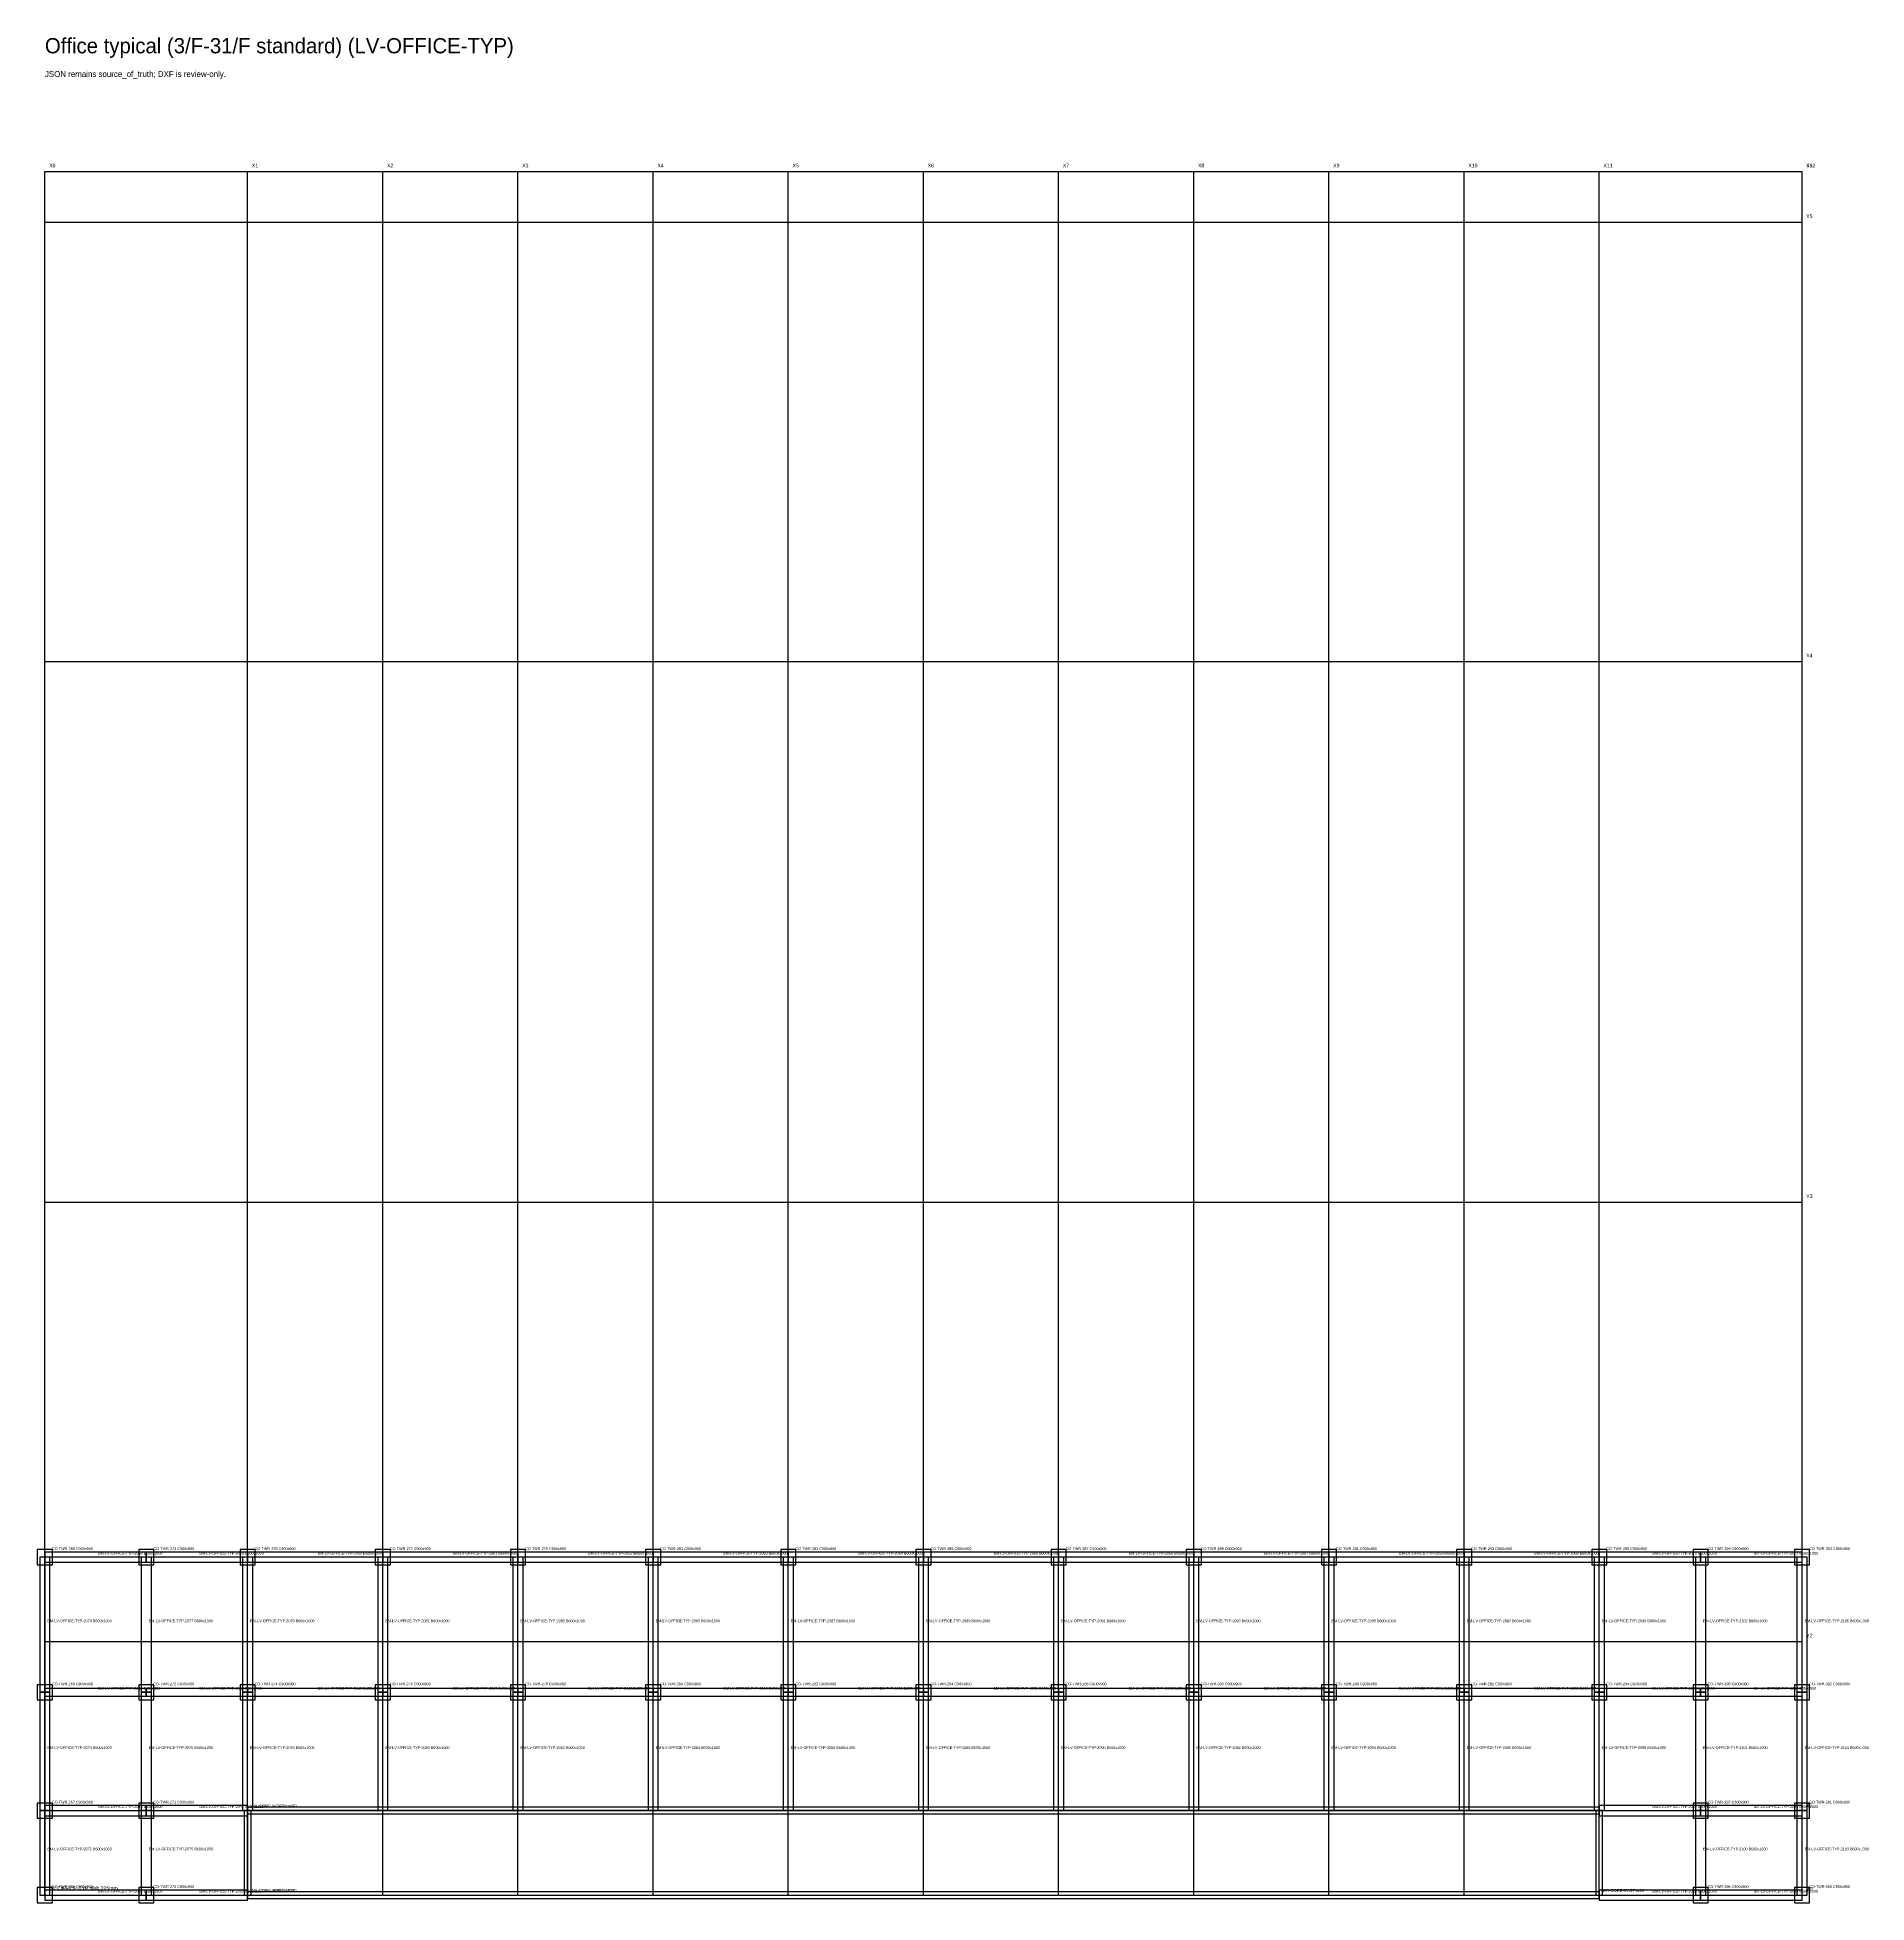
# Model space of a CAD drawing. Header units: millimetres. Extents: x -600 to 227101, y -254450 to 109948.
# Drawn here: x -450 to 107828, y -254450 to -144052 of the extents above; entities that cross this region are included whole.
import ezdxf

# ---------------------------------------------------------------- set-up
doc = ezdxf.new("R2010")
doc.units = ezdxf.units.MM
for name, color, linetype in [('LV-OFFICE-TYP_BEAM', 5, 'Continuous'), ('LV-OFFICE-TYP_BOUNDARY', 6, 'Continuous'), ('LV-OFFICE-TYP_COLUMN', 1, 'Continuous'), ('LV-OFFICE-TYP_CORE_ZONE', 30, 'Continuous'), ('LV-OFFICE-TYP_GRID', 8, 'Continuous'), ('LV-OFFICE-TYP_KEEP_OUT', 4, 'Continuous'), ('LV-OFFICE-TYP_SLAB', 7, 'Continuous'), ('LV-OFFICE-TYP_WALL', 3, 'Continuous'), ('TEXT', 7, 'Continuous')]:
    doc.layers.add(name, color=color, linetype=linetype)

msp = doc.modelspace()

# ---------------------------------------------------------------- linework, layer by layer
at = {"layer": 'LV-OFFICE-TYP_BEAM'}
for points in [[(-300, -242000), (300, -242000), (300, -234000), (-300, -234000), (-300, -242000)], [(0, -233700), (0, -234300), (6000, -234300), (6000, -233700), (0, -233700)], [(5700, -242000), (6300, -242000), (6300, -234000), (5700, -234000), (5700, -242000)], [(6000, -233700), (6000, -234300), (12000, -234300), (12000, -233700), (6000, -233700)], [(11700, -242000), (12300, -242000), (12300, -234000), (11700, -234000), (11700, -242000)], [(12000, -233700), (12000, -234300), (20000, -234300), (20000, -233700), (12000, -233700)], [(19700, -242000), (20300, -242000), (20300, -234000), (19700, -234000), (19700, -242000)], [(20000, -233700), (20000, -234300), (28000, -234300), (28000, -233700), (20000, -233700)], [(27700, -242000), (28300, -242000), (28300, -234000), (27700, -234000), (27700, -242000)], [(28000, -233700), (28000, -234300), (36000, -234300), (36000, -233700), (28000, -233700)], [(35700, -242000), (36300, -242000), (36300, -234000), (35700, -234000), (35700, -242000)], [(36000, -233700), (36000, -234300), (44000, -234300), (44000, -233700), (36000, -233700)], [(43700, -242000), (44300, -242000), (44300, -234000), (43700, -234000), (43700, -242000)], [(44000, -233700), (44000, -234300), (52000, -234300), (52000, -233700), (44000, -233700)], [(51700, -242000), (52300, -242000), (52300, -234000), (51700, -234000), (51700, -242000)], [(52000, -233700), (52000, -234300), (60000, -234300), (60000, -233700), (52000, -233700)], [(59700, -242000), (60300, -242000), (60300, -234000), (59700, -234000), (59700, -242000)], [(60000, -233700), (60000, -234300), (68000, -234300), (68000, -233700), (60000, -233700)], [(67700, -242000), (68300, -242000), (68300, -234000), (67700, -234000), (67700, -242000)], [(68000, -233700), (68000, -234300), (76000, -234300), (76000, -233700), (68000, -233700)], [(75700, -242000), (76300, -242000), (76300, -234000), (75700, -234000), (75700, -242000)], [(76000, -233700), (76000, -234300), (84000, -234300), (84000, -233700), (76000, -233700)], [(83700, -242000), (84300, -242000), (84300, -234000), (83700, -234000), (83700, -242000)], [(84000, -233700), (84000, -234300), (92000, -234300), (92000, -233700), (84000, -233700)], [(91700, -242000), (92300, -242000), (92300, -234000), (91700, -234000), (91700, -242000)], [(92000, -233700), (92000, -234300), (98000, -234300), (98000, -233700), (92000, -233700)], [(97700, -242000), (98300, -242000), (98300, -234000), (97700, -234000), (97700, -242000)], [(98000, -233700), (98000, -234300), (104000, -234300), (104000, -233700), (98000, -233700)], [(103700, -242000), (104300, -242000), (104300, -234000), (103700, -234000), (103700, -242000)], [(-300, -249000), (300, -249000), (300, -242000), (-300, -242000), (-300, -249000)], [(0, -241775), (0, -242225), (6000, -242225), (6000, -241775), (0, -241775)], [(5700, -249000), (6300, -249000), (6300, -242000), (5700, -242000), (5700, -249000)], [(6000, -241775), (6000, -242225), (12000, -242225), (12000, -241775), (6000, -241775)], [(11700, -249000), (12300, -249000), (12300, -242000), (11700, -242000), (11700, -249000)], [(12000, -241775), (12000, -242225), (20000, -242225), (20000, -241775), (12000, -241775)], [(19700, -249000), (20300, -249000), (20300, -242000), (19700, -242000), (19700, -249000)], [(20000, -241775), (20000, -242225), (28000, -242225), (28000, -241775), (20000, -241775)], [(27700, -249000), (28300, -249000), (28300, -242000), (27700, -242000), (27700, -249000)], [(28000, -241775), (28000, -242225), (36000, -242225), (36000, -241775), (28000, -241775)], [(35700, -249000), (36300, -249000), (36300, -242000), (35700, -242000), (35700, -249000)], [(36000, -241775), (36000, -242225), (44000, -242225), (44000, -241775), (36000, -241775)], [(43700, -249000), (44300, -249000), (44300, -242000), (43700, -242000), (43700, -249000)], [(44000, -241775), (44000, -242225), (52000, -242225), (52000, -241775), (44000, -241775)], [(51700, -249000), (52300, -249000), (52300, -242000), (51700, -242000), (51700, -249000)], [(52000, -241775), (52000, -242225), (60000, -242225), (60000, -241775), (52000, -241775)], [(59700, -249000), (60300, -249000), (60300, -242000), (59700, -242000), (59700, -249000)], [(60000, -241775), (60000, -242225), (68000, -242225), (68000, -241775), (60000, -241775)], [(67700, -249000), (68300, -249000), (68300, -242000), (67700, -242000), (67700, -249000)], [(68000, -241775), (68000, -242225), (76000, -242225), (76000, -241775), (68000, -241775)], [(75700, -249000), (76300, -249000), (76300, -242000), (75700, -242000), (75700, -249000)], [(76000, -241775), (76000, -242225), (84000, -242225), (84000, -241775), (76000, -241775)], [(83700, -249000), (84300, -249000), (84300, -242000), (83700, -242000), (83700, -249000)], [(84000, -241775), (84000, -242225), (92000, -242225), (92000, -241775), (84000, -241775)], [(91700, -249000), (92300, -249000), (92300, -242000), (91700, -242000), (91700, -249000)], [(92000, -241775), (92000, -242225), (98000, -242225), (98000, -241775), (92000, -241775)], [(97700, -249000), (98300, -249000), (98300, -242000), (97700, -242000), (97700, -249000)], [(98000, -241775), (98000, -242225), (104000, -242225), (104000, -241775), (98000, -241775)], [(103700, -249000), (104300, -249000), (104300, -242000), (103700, -242000), (103700, -249000)], [(-300, -254000), (300, -254000), (300, -249000), (-300, -249000), (-300, -254000)], [(0, -248700), (0, -249300), (6000, -249300), (6000, -248700), (0, -248700)], [(5700, -254000), (6300, -254000), (6300, -249000), (5700, -249000), (5700, -254000)], [(6000, -248700), (6000, -249300), (12000, -249300), (12000, -248700), (6000, -248700)], [(92000, -248700), (92000, -249300), (98000, -249300), (98000, -248700), (92000, -248700)], [(97700, -254000), (98300, -254000), (98300, -249000), (97700, -249000), (97700, -254000)], [(98000, -248700), (98000, -249300), (104000, -249300), (104000, -248700), (98000, -248700)], [(103700, -254000), (104300, -254000), (104300, -249000), (103700, -249000), (103700, -254000)], [(0, -253700), (0, -254300), (6000, -254300), (6000, -253700), (0, -253700)], [(6000, -253700), (6000, -254300), (12000, -254300), (12000, -253700), (6000, -253700)], [(92000, -253700), (92000, -254300), (98000, -254300), (98000, -253700), (92000, -253700)], [(98000, -253700), (98000, -254300), (104000, -254300), (104000, -253700), (98000, -253700)]]:
    msp.add_lwpolyline(points, close=True, dxfattribs=at)
at = {"layer": 'LV-OFFICE-TYP_BOUNDARY'}
msp.add_lwpolyline([(0, -254000), (104000, -254000), (104000, -234000), (0, -234000), (0, -254000)], close=True, dxfattribs=at)
at = {"layer": 'LV-OFFICE-TYP_COLUMN'}
for points in [[(-450, -234450), (450, -234450), (450, -233550), (-450, -233550), (-450, -234450)], [(5550, -234450), (6450, -234450), (6450, -233550), (5550, -233550), (5550, -234450)], [(11550, -234450), (12450, -234450), (12450, -233550), (11550, -233550), (11550, -234450)], [(19550, -234450), (20450, -234450), (20450, -233550), (19550, -233550), (19550, -234450)], [(27550, -234450), (28450, -234450), (28450, -233550), (27550, -233550), (27550, -234450)], [(35550, -234450), (36450, -234450), (36450, -233550), (35550, -233550), (35550, -234450)], [(43550, -234450), (44450, -234450), (44450, -233550), (43550, -233550), (43550, -234450)], [(51550, -234450), (52450, -234450), (52450, -233550), (51550, -233550), (51550, -234450)], [(59550, -234450), (60450, -234450), (60450, -233550), (59550, -233550), (59550, -234450)], [(67550, -234450), (68450, -234450), (68450, -233550), (67550, -233550), (67550, -234450)], [(75550, -234450), (76450, -234450), (76450, -233550), (75550, -233550), (75550, -234450)], [(83550, -234450), (84450, -234450), (84450, -233550), (83550, -233550), (83550, -234450)], [(91550, -234450), (92450, -234450), (92450, -233550), (91550, -233550), (91550, -234450)], [(97550, -234450), (98450, -234450), (98450, -233550), (97550, -233550), (97550, -234450)], [(103550, -234450), (104450, -234450), (104450, -233550), (103550, -233550), (103550, -234450)], [(-450, -242450), (450, -242450), (450, -241550), (-450, -241550), (-450, -242450)], [(5550, -242450), (6450, -242450), (6450, -241550), (5550, -241550), (5550, -242450)], [(11550, -242450), (12450, -242450), (12450, -241550), (11550, -241550), (11550, -242450)], [(19550, -242450), (20450, -242450), (20450, -241550), (19550, -241550), (19550, -242450)], [(27550, -242450), (28450, -242450), (28450, -241550), (27550, -241550), (27550, -242450)], [(35550, -242450), (36450, -242450), (36450, -241550), (35550, -241550), (35550, -242450)], [(43550, -242450), (44450, -242450), (44450, -241550), (43550, -241550), (43550, -242450)], [(51550, -242450), (52450, -242450), (52450, -241550), (51550, -241550), (51550, -242450)], [(59550, -242450), (60450, -242450), (60450, -241550), (59550, -241550), (59550, -242450)], [(67550, -242450), (68450, -242450), (68450, -241550), (67550, -241550), (67550, -242450)], [(75550, -242450), (76450, -242450), (76450, -241550), (75550, -241550), (75550, -242450)], [(83550, -242450), (84450, -242450), (84450, -241550), (83550, -241550), (83550, -242450)], [(91550, -242450), (92450, -242450), (92450, -241550), (91550, -241550), (91550, -242450)], [(97550, -242450), (98450, -242450), (98450, -241550), (97550, -241550), (97550, -242450)], [(103550, -242450), (104450, -242450), (104450, -241550), (103550, -241550), (103550, -242450)], [(-450, -249450), (450, -249450), (450, -248550), (-450, -248550), (-450, -249450)], [(5550, -249450), (6450, -249450), (6450, -248550), (5550, -248550), (5550, -249450)], [(97550, -249450), (98450, -249450), (98450, -248550), (97550, -248550), (97550, -249450)], [(103550, -249450), (104450, -249450), (104450, -248550), (103550, -248550), (103550, -249450)], [(-450, -254450), (450, -254450), (450, -253550), (-450, -253550), (-450, -254450)], [(5550, -254450), (6450, -254450), (6450, -253550), (5550, -253550), (5550, -254450)], [(97550, -254450), (98450, -254450), (98450, -253550), (97550, -253550), (97550, -254450)], [(103550, -254450), (104450, -254450), (104450, -253550), (103550, -253550), (103550, -254450)]]:
    msp.add_lwpolyline(points, close=True, dxfattribs=at)
at = {"layer": 'LV-OFFICE-TYP_CORE_ZONE'}
msp.add_lwpolyline([(12000, -254000), (92000, -254000), (92000, -249000), (12000, -249000), (12000, -254000)], close=True, dxfattribs=at)
at = {"layer": 'LV-OFFICE-TYP_GRID'}
for points in [[(0, -254000), (0, -152000)], [(0, -152000), (104000, -152000)], [(12000, -254000), (12000, -152000)], [(20000, -254000), (20000, -152000)], [(28000, -254000), (28000, -152000)], [(36000, -254000), (36000, -152000)], [(44000, -254000), (44000, -152000)], [(52000, -254000), (52000, -152000)], [(60000, -254000), (60000, -152000)], [(68000, -254000), (68000, -152000)], [(76000, -254000), (76000, -152000)], [(84000, -254000), (84000, -152000)], [(92000, -254000), (92000, -152000)], [(104000, -254000), (104000, -152000)], [(0, -155000), (104000, -155000)], [(0, -181000), (104000, -181000)], [(0, -213000), (104000, -213000)], [(0, -239000), (104000, -239000)], [(0, -249000), (104000, -249000)], [(0, -254000), (104000, -254000)]]:
    msp.add_lwpolyline(points, dxfattribs=at)
at = {"layer": 'LV-OFFICE-TYP_KEEP_OUT'}
msp.add_lwpolyline([(0, -249000), (104000, -249000), (104000, -234000), (0, -234000), (0, -249000)], close=True, dxfattribs=at)
at = {"layer": 'LV-OFFICE-TYP_SLAB'}
msp.add_lwpolyline([(0, -254000), (104000, -254000), (104000, -234000), (0, -234000), (0, -254000)], close=True, dxfattribs=at)
at = {"layer": 'LV-OFFICE-TYP_WALL'}
for points in [[(11800, -254000), (12200, -254000), (12200, -249000), (11800, -249000), (11800, -254000)], [(12000, -248800), (12000, -249200), (92000, -249200), (92000, -248800), (12000, -248800)], [(91800, -254000), (92200, -254000), (92200, -249000), (91800, -249000), (91800, -254000)], [(12000, -253800), (12000, -254200), (92000, -254200), (92000, -253800), (12000, -253800)]]:
    msp.add_lwpolyline(points, close=True, dxfattribs=at)

# ---------------------------------------------------------------- texts
at = {"layer": 'TEXT'}
for s, height, p in [('Office typical (3/F-31/F standard) (LV-OFFICE-TYP)', 900, (0, -145000)), ('JSON remains source_of_truth; DXF is review-only.', 350, (0, -146400)), ('X0', 220, (250, -151750)), ('X1', 220, (12250, -151750)), ('X2', 220, (20250, -151750)), ('X3', 220, (28250, -151750)), ('X4', 220, (36250, -151750)), ('X5', 220, (44250, -151750)), ('X6', 220, (52250, -151750)), ('X7', 220, (60250, -151750)), ('X8', 220, (68250, -151750)), ('X9', 220, (76250, -151750)), ('X10', 220, (84250, -151750)), ('X11', 220, (92250, -151750)), ('Y6', 220, (104250, -151750)), ('X12', 220, (104250, -151750)), ('Y5', 220, (104250, -154750)), ('Y4', 220, (104250, -180750)), ('Y3', 220, (104250, -212750)), ('CO-TWR-269 C900x900', 160, (420, -233580)), ('BM-LV-OFFICE-TYP-2058 B600x1000', 160, (3150, -233850)), ('CO-TWR-273 C900x900', 160, (6420, -233580)), ('BM-LV-OFFICE-TYP-2059 B600x1000', 160, (9150, -233850)), ('CO-TWR-275 C900x900', 160, (12420, -233580)), ('BM-LV-OFFICE-TYP-2060 B600x1000', 160, (16150, -233850)), ('CO-TWR-277 C900x900', 160, (20420, -233580)), ('BM-LV-OFFICE-TYP-2061 B600x1000', 160, (24150, -233850)), ('CO-TWR-279 C900x900', 160, (28420, -233580)), ('BM-LV-OFFICE-TYP-2062 B600x1000', 160, (32150, -233850)), ('CO-TWR-281 C900x900', 160, (36420, -233580)), ('BM-LV-OFFICE-TYP-2063 B600x1000', 160, (40150, -233850)), ('CO-TWR-283 C900x900', 160, (44420, -233580)), ('BM-LV-OFFICE-TYP-2064 B600x1000', 160, (48150, -233850)), ('CO-TWR-285 C900x900', 160, (52420, -233580)), ('BM-LV-OFFICE-TYP-2065 B600x1000', 160, (56150, -233850)), ('CO-TWR-287 C900x900', 160, (60420, -233580)), ('BM-LV-OFFICE-TYP-2066 B600x1000', 160, (64150, -233850)), ('CO-TWR-289 C900x900', 160, (68420, -233580)), ('BM-LV-OFFICE-TYP-2067 B600x1000', 160, (72150, -233850)), ('CO-TWR-291 C900x900', 160, (76420, -233580)), ('BM-LV-OFFICE-TYP-2068 B600x1000', 160, (80150, -233850)), ('CO-TWR-293 C900x900', 160, (84420, -233580)), ('BM-LV-OFFICE-TYP-2069 B600x1000', 160, (88150, -233850)), ('CO-TWR-295 C900x900', 160, (92420, -233580)), ('BM-LV-OFFICE-TYP-2070 B600x1000', 160, (95150, -233850)), ('CO-TWR-299 C900x900', 160, (98420, -233580)), ('BM-LV-OFFICE-TYP-2071 B600x1000', 160, (101150, -233850)), ('CO-TWR-303 C900x900', 160, (104420, -233580)), ('BM-LV-OFFICE-TYP-2074 B600x1000', 160, (150, -237850)), ('BM-LV-OFFICE-TYP-2077 B600x1000', 160, (6150, -237850)), ('BM-LV-OFFICE-TYP-2079 B600x1000', 160, (12150, -237850)), ('BM-LV-OFFICE-TYP-2081 B600x1000', 160, (20150, -237850)), ('BM-LV-OFFICE-TYP-2083 B600x1000', 160, (28150, -237850)), ('BM-LV-OFFICE-TYP-2085 B600x1000', 160, (36150, -237850)), ('BM-LV-OFFICE-TYP-2087 B600x1000', 160, (44150, -237850)), ('BM-LV-OFFICE-TYP-2089 B600x1000', 160, (52150, -237850)), ('BM-LV-OFFICE-TYP-2091 B600x1000', 160, (60150, -237850)), ('BM-LV-OFFICE-TYP-2093 B600x1000', 160, (68150, -237850)), ('BM-LV-OFFICE-TYP-2095 B600x1000', 160, (76150, -237850)), ('BM-LV-OFFICE-TYP-2097 B600x1000', 160, (84150, -237850)), ('BM-LV-OFFICE-TYP-2099 B600x1000', 160, (92150, -237850)), ('BM-LV-OFFICE-TYP-2102 B600x1000', 160, (98150, -237850)), ('BM-LV-OFFICE-TYP-2105 B600x1000', 160, (104150, -237850)), ('Y2', 220, (104250, -238750)), ('CO-TWR-268 C900x900', 160, (420, -241580)), ('BM-LV-OFFICE-TYP-2044 B450x800', 160, (3150, -241850)), ('CO-TWR-272 C900x900', 160, (6420, -241580)), ('BM-LV-OFFICE-TYP-2045 B450x800', 160, (9150, -241850)), ('CO-TWR-274 C900x900', 160, (12420, -241580)), ('BM-LV-OFFICE-TYP-2046 B450x800', 160, (16150, -241850)), ('CO-TWR-276 C900x900', 160, (20420, -241580)), ('BM-LV-OFFICE-TYP-2047 B450x800', 160, (24150, -241850)), ('CO-TWR-278 C900x900', 160, (28420, -241580)), ('BM-LV-OFFICE-TYP-2048 B450x800', 160, (32150, -241850)), ('CO-TWR-280 C900x900', 160, (36420, -241580)), ('BM-LV-OFFICE-TYP-2049 B450x800', 160, (40150, -241850)), ('CO-TWR-282 C900x900', 160, (44420, -241580)), ('BM-LV-OFFICE-TYP-2050 B450x800', 160, (48150, -241850)), ('CO-TWR-284 C900x900', 160, (52420, -241580)), ('BM-LV-OFFICE-TYP-2051 B450x800', 160, (56150, -241850)), ('CO-TWR-286 C900x900', 160, (60420, -241580)), ('BM-LV-OFFICE-TYP-2052 B450x800', 160, (64150, -241850)), ('CO-TWR-288 C900x900', 160, (68420, -241580)), ('BM-LV-OFFICE-TYP-2053 B450x800', 160, (72150, -241850)), ('CO-TWR-290 C900x900', 160, (76420, -241580)), ('BM-LV-OFFICE-TYP-2054 B450x800', 160, (80150, -241850)), ('CO-TWR-292 C900x900', 160, (84420, -241580)), ('BM-LV-OFFICE-TYP-2055 B450x800', 160, (88150, -241850)), ('CO-TWR-294 C900x900', 160, (92420, -241580)), ('BM-LV-OFFICE-TYP-2056 B450x800', 160, (95150, -241850)), ('CO-TWR-298 C900x900', 160, (98420, -241580)), ('BM-LV-OFFICE-TYP-2057 B450x800', 160, (101150, -241850)), ('CO-TWR-302 C900x900', 160, (104420, -241580)), ('BM-LV-OFFICE-TYP-2073 B600x1000', 160, (150, -245350)), ('BM-LV-OFFICE-TYP-2076 B600x1000', 160, (6150, -245350)), ('BM-LV-OFFICE-TYP-2078 B600x1000', 160, (12150, -245350)), ('BM-LV-OFFICE-TYP-2080 B600x1000', 160, (20150, -245350)), ('BM-LV-OFFICE-TYP-2082 B600x1000', 160, (28150, -245350)), ('BM-LV-OFFICE-TYP-2084 B600x1000', 160, (36150, -245350)), ('BM-LV-OFFICE-TYP-2086 B600x1000', 160, (44150, -245350)), ('BM-LV-OFFICE-TYP-2088 B600x1000', 160, (52150, -245350)), ('BM-LV-OFFICE-TYP-2090 B600x1000', 160, (60150, -245350)), ('BM-LV-OFFICE-TYP-2092 B600x1000', 160, (68150, -245350)), ('BM-LV-OFFICE-TYP-2094 B600x1000', 160, (76150, -245350)), ('BM-LV-OFFICE-TYP-2096 B600x1000', 160, (84150, -245350)), ('BM-LV-OFFICE-TYP-2098 B600x1000', 160, (92150, -245350)), ('BM-LV-OFFICE-TYP-2101 B600x1000', 160, (98150, -245350)), ('BM-LV-OFFICE-TYP-2104 B600x1000', 160, (104150, -245350)), ('CO-TWR-267 C900x900', 160, (420, -248580)), ('BM-LV-OFFICE-TYP-2040 B600x1000', 160, (3150, -248850)), ('CO-TWR-271 C900x900', 160, (6420, -248580)), ('BM-LV-OFFICE-TYP-2041 B600x1000', 160, (9150, -248850)), ('WA-CORE-NORTH t400', 180, (12180, -248820)), ('BM-LV-OFFICE-TYP-2042 B600x1000', 160, (95150, -248850)), ('CO-TWR-297 C900x900', 160, (98420, -248580)), ('BM-LV-OFFICE-TYP-2043 B600x1000', 160, (101150, -248850)), ('Y1', 220, (104250, -248750)), ('CO-TWR-301 C900x900', 160, (104420, -248580)), ('BM-LV-OFFICE-TYP-2072 B600x1000', 160, (150, -251350)), ('BM-LV-OFFICE-TYP-2075 B600x1000', 160, (6150, -251350)), ('BM-LV-OFFICE-TYP-2100 B600x1000', 160, (98150, -251350)), ('BM-LV-OFFICE-TYP-2103 B600x1000', 160, (104150, -251350)), ('SL-OFFICE-TYP slab 225mm', 220, (300, -253700)), ('CO-TWR-266 C900x900', 160, (420, -253580)), ('BM-LV-OFFICE-TYP-2036 B600x1000', 160, (3150, -253850)), ('CO-TWR-270 C900x900', 160, (6420, -253580)), ('BM-LV-OFFICE-TYP-2037 B600x1000', 160, (9150, -253850)), ('WA-CORE-SOUTH t400', 180, (12180, -253820)), ('WA-CORE-WEST t400', 180, (12180, -253820)), ('WA-CORE-EAST t400', 180, (92180, -253820)), ('BM-LV-OFFICE-TYP-2038 B600x1000', 160, (95150, -253850)), ('CO-TWR-296 C900x900', 160, (98420, -253580)), ('BM-LV-OFFICE-TYP-2039 B600x1000', 160, (101150, -253850)), ('Y0', 220, (104250, -253750)), ('CO-TWR-300 C900x900', 160, (104420, -253580))]:
    msp.add_text(s, height=height, dxfattribs=at).set_placement(p)

doc.saveas('drawing.dxf')
